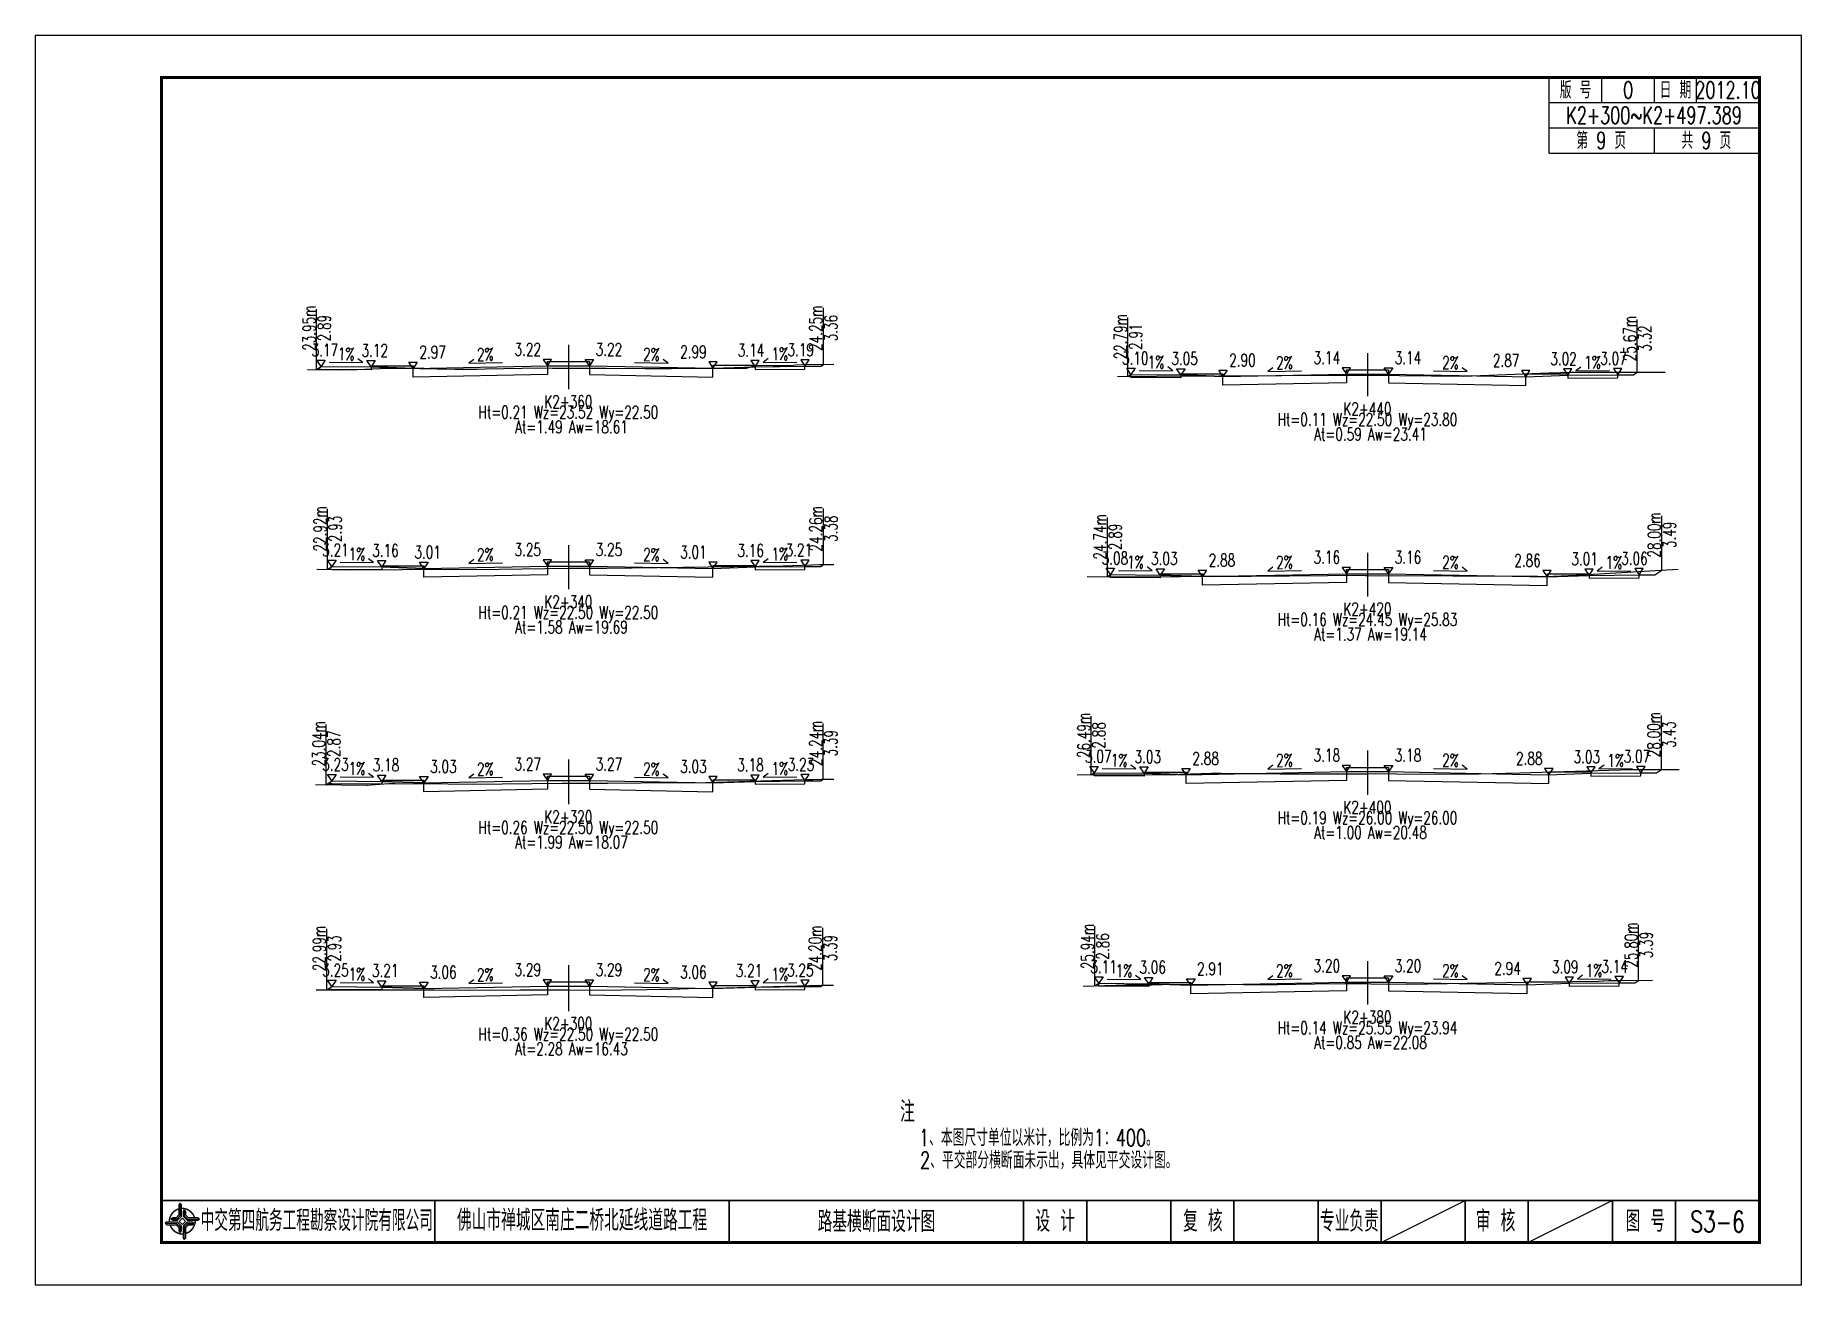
# Model space of a CAD drawing. Header units: inches. Extents: x 421 to 4881, y 2205 to 2769.
# Drawn here: x 4461.1 to 4881.1, y 2205.2 to 2502.2 of the extents above; entities that cross this region are included whole.
import ezdxf
from ezdxf.enums import TextEntityAlignment as Align

# ---------------------------------------------------------------- set-up
doc = ezdxf.new("R2010")
doc.units = ezdxf.units.IN
for name, color, linetype in [('dmx', 2, 'Continuous'), ('fengd', 3, 'Continuous'), ('lc', 3, 'Continuous'), ('shuju', 3, 'Continuous'), ('sjx', 1, 'Continuous'), ('zhix', 4, 'ByLayer'), ('右标高', 3, 'Continuous'), ('右标高1', 3, 'Continuous'), ('图框', 7, 'Continuous'), ('左标高', 3, 'Continuous'), ('左标高1', 3, 'Continuous'), ('附加板块标注A', 3, 'Continuous')]:
    doc.layers.add(name, color=color, linetype=linetype)
doc.styles.get("Standard").update_dxf_attribs({"font": 'simplex1.shx', "width": 0.7, "bigfont": 'hztxt.shx'})

msp = doc.modelspace()

# ---------------------------------------------------------------- texts
at = {"width": 0.7}
for tag, text, p in [('路基横断面设计图', '图 纸 名 称', (4661.09, 2220.15)), ('S3-6', '1S5-13', (4861.09, 2220.15))]:
    msp.add_attdef(tag, text=text, height=5, dxfattribs=at).set_placement(p, align=Align.MIDDLE_CENTER)
at = {"layer": 'shuju', "width": 0.7}
for s, rotation, p in [('23.95m', 90, (4526.2, 2432.55)), ('24.25m', 90, (4646.68, 2432.55)), ('2.89', 90, (4529.8, 2432.55)), ('3.36', 90, (4650.28, 2432.55)), ('22.79m', 90, (4719.13, 2430.52)), ('2.91', 90, (4722.73, 2430.52)), ('25.67m', 90, (4840.21, 2430.08)), ('3.32', 90, (4843.81, 2430.08)), ('1%', 359.4271, (4535.01, 2426.39)), ('2%', 1.1458, (4568.1, 2426.3)), ('2%', 358.8542, (4607.59, 2426.3)), ('1%', 0.5729, (4638.13, 2426.44)), ('1%', 359.4271, (4727.56, 2424.47)), ('2%', 1.1458, (4758.1, 2424.33)), ('2%', 358.8542, (4797.59, 2424.33)), ('1%', 0.5729, (4831.38, 2424.4)), ('22.92m', 90, (4528.8, 2384.83)), ('24.26m', 90, (4646.69, 2384.85)), ('2.93', 90, (4532.4, 2384.83)), ('3.38', 90, (4650.29, 2384.85)), ('24.74m', 90, (4714.25, 2382.93)), ('2.89', 90, (4717.85, 2382.93)), ('28.00m', 90, (4846.05, 2383.4)), ('3.49', 90, (4849.65, 2383.4)), ('1%', 359.4271, (4537.56, 2378.84)), ('2%', 1.1458, (4568.1, 2378.7)), ('2%', 358.8542, (4607.59, 2378.7)), ('1%', 0.5729, (4638.13, 2378.84)), ('1%', 359.4271, (4722.69, 2376.92)), ('2%', 1.1458, (4758.1, 2376.88)), ('2%', 358.8542, (4797.59, 2376.88)), ('1%', 0.5729, (4836.46, 2376.84)), ('26.49m', 90, (4710.38, 2335.74)), ('28.00m', 90, (4845.96, 2335.93)), ('23.04m', 90, (4528.48, 2333.74)), ('2.87', 90, (4532.08, 2333.74)), ('24.24m', 90, (4646.65, 2333.87)), ('3.39', 90, (4650.25, 2333.87)), ('2.88', 90, (4713.98, 2335.74)), ('3.43', 90, (4849.56, 2335.93)), ('1%', 359.4271, (4718.81, 2329.79)), ('2%', 1.1458, (4758.1, 2329.82)), ('2%', 358.8542, (4797.59, 2329.82)), ('1%', 0.5729, (4836.88, 2329.79)), ('1%', 359.4271, (4537.56, 2327.86)), ('2%', 1.1458, (4568.1, 2327.72)), ('2%', 358.8542, (4607.59, 2327.72)), ('1%', 0.5729, (4638.13, 2327.86)), ('22.99m', 90, (4528.62, 2285.08)), ('24.20m', 90, (4646.55, 2285.17)), ('25.94m', 90, (4711.28, 2285.56)), ('25.80m', 90, (4840.53, 2285.91)), ('2.93', 90, (4532.22, 2285.08)), ('3.39', 90, (4650.15, 2285.17)), ('2.86', 90, (4714.88, 2285.56)), ('3.39', 90, (4844.13, 2285.91)), ('1%', 359.4271, (4719.94, 2279.77)), ('2%', 1.1458, (4758.1, 2279.78)), ('2%', 358.8542, (4797.59, 2279.78)), ('1%', 0.5729, (4831.73, 2279.85)), ('1%', 359.4271, (4537.56, 2278.97)), ('2%', 1.1458, (4568.1, 2278.83)), ('2%', 358.8542, (4607.59, 2278.83)), ('1%', 0.5729, (4638.13, 2278.97))]:
    msp.add_text(s, height=3, rotation=rotation, dxfattribs=at).set_placement(p, align=Align.MIDDLE)
for s, p in [('K2+360', (4587.84, 2415.06)), ('Ht=0.21 Wz=23.52 Wy=22.50', (4587.84, 2412.06)), ('Ht=0.11 Wz=22.50 Wy=23.80', (4777.84, 2410.34)), ('K2+440', (4777.84, 2413.34)), (' At=1.49 Aw=18.61', (4587.84, 2409.06)), (' At=0.59 Aw=23.41', (4777.84, 2407.34)), ('K2+340', (4587.84, 2367.47)), ('Ht=0.21 Wz=22.50 Wy=22.50', (4587.84, 2364.47)), ('Ht=0.16 Wz=24.45 Wy=25.83', (4777.84, 2362.77)), ('K2+420', (4777.84, 2365.77)), (' At=1.58 Aw=19.69', (4587.84, 2361.47)), (' At=1.37 Aw=19.14', (4777.84, 2359.77)), ('K2+400', (4777.84, 2318.63)), ('Ht=0.26 Wz=22.50 Wy=22.50', (4587.84, 2313.35)), ('K2+320', (4587.84, 2316.35)), ('Ht=0.19 Wz=26.00 Wy=26.00', (4777.84, 2315.63)), (' At=1.99 Aw=18.07', (4587.84, 2310.35)), (' At=1.00 Aw=20.48', (4777.84, 2312.63)), ('K2+300', (4587.84, 2267.21)), ('K2+380', (4777.84, 2268.72)), ('Ht=0.36 Wz=22.50 Wy=22.50', (4587.84, 2264.21)), ('Ht=0.14 Wz=25.55 Wy=23.94', (4777.84, 2265.72)), (' At=0.85 Aw=22.08', (4777.84, 2262.72)), (' At=2.28 Aw=16.43', (4587.84, 2261.21))]:
    msp.add_text(s, height=3, dxfattribs=at).set_placement(p, align=Align.MIDDLE)
at = {"layer": '右标高', "width": 0.7}
for s, p in [('3.22', (4581.34, 2425.09)), ('3.14', (4771.34, 2423.12)), ('3.25', (4581.34, 2377.49)), ('3.16', (4771.34, 2375.67)), ('3.18', (4771.34, 2328.61)), ('3.27', (4581.34, 2326.51)), ('3.29', (4581.34, 2277.62)), ('3.20', (4771.34, 2278.57))]:
    msp.add_text(s, height=3, dxfattribs=at).set_placement(p, align=Align.BOTTOM_RIGHT)
at = {"layer": '右标高1', "width": 0.7}
for s, p in [('2.97', (4552.42, 2424.46)), ('2.90', (4744.97, 2422.54)), ('3.01', (4551.24, 2376.91)), ('2.88', (4740.09, 2374.98)), ('2.88', (4736.22, 2327.85)), ('3.03', (4554.97, 2325.93)), ('3.06', (4554.97, 2277.04)), ('2.91', (4737.34, 2277.83))]:
    msp.add_text(s, height=3, dxfattribs=at).set_placement(p, align=Align.BOTTOM_LEFT)
at = {"layer": '图框'}
for s, height, width, p in [('版 号', 4, 0.7, (4827.34, 2489.15)), ('0', 4, 0.7, (4839.84, 2489.15)), ('日 期', 4, 0.7, (4851.09, 2489.15)), ('2012.10', 4, 0.7, (4863.59, 2489.15)), ('K2+300~K2+497.389', 4, 0.7, (4846, 2483.15)), ('第 9 页', 4, 0.7, (4833.43, 2477.15)), ('共 9 页', 4, 0.7, (4858.43, 2477.15)), ('中交第四航务工程勘察设计院有限公司', 5, 0.65, (4528.02, 2220.4)), ('佛山市禅城区南庄二桥北延线道路工程', 5, 0.7, (4591.09, 2220.47)), ('设 计', 5, 0.7, (4703.59, 2220.25)), ('复 核', 5, 0.7, (4738.69, 2220.25)), ('专业负责', 5, 0.7, (4773.54, 2220.25)), ('审 核', 5, 0.7, (4808.31, 2220.25)), ('图 号', 5, 0.7, (4843.93, 2220.25))]:
    msp.add_text(s, height=height, dxfattribs=dict(at, width=width)).set_placement(p, align=Align.MIDDLE_CENTER)
at = {"layer": '图框', "width": 0.7}
for s, height, p in [('注', 5, (4666.7, 2243.78)), ('   1、本图尺寸单位以米计，比例为1：400。', 4, (4664.95, 2238.11)), ('   2、平交部分横断面未示出，具体见平交设计图。', 4, (4665.21, 2232.75))]:
    msp.add_text(s, height=height, dxfattribs=at).set_placement(p)
at = {"layer": '左标高', "width": 0.7}
for s, p in [('3.22', (4594.34, 2425.09)), ('3.14', (4784.34, 2423.12)), ('3.25', (4594.34, 2377.49)), ('3.16', (4784.34, 2375.67)), ('3.18', (4784.34, 2328.61)), ('3.27', (4594.34, 2326.51)), ('3.29', (4594.34, 2277.62)), ('3.20', (4784.34, 2278.57))]:
    msp.add_text(s, height=3, dxfattribs=at).set_placement(p, align=Align.BOTTOM_LEFT)
at = {"layer": '左标高1', "width": 0.7}
for s, p in [('2.99', (4620.72, 2424.51)), ('2.87', (4813.97, 2422.47)), ('3.01', (4620.72, 2376.91)), ('2.86', (4819.05, 2374.91)), ('2.88', (4819.47, 2327.85)), ('3.03', (4620.72, 2325.93)), ('3.06', (4620.72, 2277.04)), ('2.94', (4814.32, 2277.92))]:
    msp.add_text(s, height=3, dxfattribs=at).set_placement(p, align=Align.BOTTOM_RIGHT)
at = {"layer": '附加板块标注A', "width": 0.7}
for s, p in [('3.17', (4526.79, 2424.95)), ('3.12', (4538.66, 2424.83)), ('3.10', (4719.47, 2423.03)), ('3.05', (4731.21, 2422.91)), ('3.21', (4529.31, 2377.4)), ('3.16', (4541.19, 2377.28)), ('3.08', (4714.64, 2375.48)), ('3.03', (4726.38, 2375.36)), ('3.07', (4710.69, 2328.35)), ('3.03', (4722.46, 2328.23)), ('3.23', (4529.3, 2326.42)), ('3.18', (4541.32, 2326.3)), ('3.25', (4529.31, 2277.53)), ('3.21', (4541.13, 2277.41)), ('3.11', (4711.94, 2278.33)), ('3.06', (4723.63, 2278.21))]:
    msp.add_text(s, height=3, dxfattribs=at).set_placement(p, align=Align.BOTTOM_LEFT)
for s, p in [('3.14', (4634.43, 2424.88)), ('3.19', (4646.24, 2425)), ('3.02', (4827.61, 2422.85)), ('3.07', (4839.49, 2422.96)), ('3.16', (4634.33, 2377.28)), ('3.21', (4645.79, 2377.4)), ('3.01', (4832.61, 2375.28)), ('3.06', (4844.48, 2375.4)), ('3.03', (4833.15, 2328.23)), ('3.07', (4845.07, 2328.35)), ('3.18', (4634.29, 2326.3)), ('3.23', (4646.31, 2326.42)), ('3.21', (4633.94, 2277.41)), ('3.25', (4646.14, 2277.53)), ('3.09', (4828.01, 2278.29)), ('3.14', (4839.79, 2278.41))]:
    msp.add_text(s, height=3, dxfattribs=at).set_placement(p, align=Align.BOTTOM_RIGHT)

# ---------------------------------------------------------------- blocks, each defined once
blk = doc.blocks.new('tb')
at = {"lineweight": -3}
h = blk.add_hatch(color=256, dxfattribs=at)
h.paths.add_polyline_path([(-1.23, -0.13), (-3.78, -0.14), (-4.14, -0.41), (-1.4, -0.44), (-0.56, -1.24), (-0.54, -2.62), (-0.27, -2.2), (-0.26, -1.06)])
h.paths.add_polyline_path([(0.13, -1.08), (0.14, -3.86), (0.41, -4.26), (0.44, -1.24), (1.25, -0.43), (2.66, -0.43), (2.26, -0.16), (1.07, -0.15)])
h.paths.add_polyline_path([(1.08, 0.3), (3.62, 0.3), (4.02, 0.56), (1.25, 0.57), (0.43, 1.39), (0.43, 2.8), (0.16, 2.41), (0.15, 1.24)])
h.paths.add_polyline_path([(-0.28, 1.21), (-0.28, 3.99), (-0.56, 4.39), (-0.57, 1.41), (-1.38, 0.6), (-2.74, 0.56), (-2.33, 0.3), (-1.2, 0.29)])
for p, q in [((-0.56, 4.39), (-0.57, 1.41)), ((-1.38, 0.6), (-2.74, 0.56)), ((-0.57, 1.41), (-1.38, 0.6)), ((0.43, 2.8), (0.43, 1.39)), ((0.43, 1.39), (1.25, 0.57)), ((1.25, 0.57), (4.02, 0.56)), ((-4.14, -0.41), (-1.4, -0.44)), ((-1.4, -0.44), (-0.56, -1.24)), ((-0.56, -1.24), (-0.54, -2.62)), ((0.41, -4.26), (0.44, -1.24)), ((0.44, -1.24), (1.25, -0.43)), ((1.25, -0.43), (2.66, -0.43))]:
    blk.add_line(p, q, dxfattribs=at)
at = {"lineweight": -3, "flags": 128}
for points in [[(-0.9, 3.99), (-0.9, 1.58), (-1.53, 0.91), (-2.34, 0.91), (-2.74, 0.56), (-2.33, 0.3), (-1.2, 0.29), (-0.28, 1.21), (-0.28, 3.99), (-0.56, 4.39)], [(-0.04, 0.77), (0.68, 0.04), (-0.04, -0.69), (-0.77, 0.05)], [(3.62, 0.92), (1.43, 0.92), (0.77, 1.54), (0.77, 2.38), (0.43, 2.8), (0.16, 2.41), (0.15, 1.24), (1.08, 0.3), (3.62, 0.3), (4.02, 0.56)], [(-3.73, -0.76), (-1.54, -0.76), (-0.89, -1.39), (-0.89, -2.21), (-0.54, -2.62), (-0.27, -2.2), (-0.26, -1.06), (-1.23, -0.13), (-3.78, -0.14), (-4.14, -0.41)], [(0.75, -3.85), (0.75, -1.43), (1.4, -0.78), (2.26, -0.78), (2.66, -0.43), (2.26, -0.16), (1.07, -0.15), (0.13, -1.08), (0.14, -3.86), (0.41, -4.26)]]:
    blk.add_lwpolyline(points, close=True, dxfattribs=at)
at = {"lineweight": -3, "const_width": 0.35, "flags": 128}
for points in [[(-0.9, 3.02, 0.324167), (-3.16, -0.14)], [(2.88, 0.92, 0.324403), (-0.24, 3.15)], [(0.75, -2.86, 0.325418), (3.02, 0.26)], [(-2.98, -0.76, 0.322976), (0.14, -2.98)]]:
    blk.add_lwpolyline(points, format="xyb", dxfattribs=at)
blk = doc.blocks.new('123')
blk.add_lwpolyline([(162.39, 2636.47), (162.39, 2933.47), (-257.61, 2933.47), (-257.61, 2636.47)], close=True)

# ---------------------------------------------------------------- linework, layer by layer
at = {"layer": 'dmx'}
for points in [[(4525.84, 2422.74), (4534.02, 2422.66), (4537.53, 2422.69), (4543.13, 2422.95), (4548.35, 2423.01), (4560.84, 2422.8), (4566.13, 2422.8), (4568.03, 2422.84), (4581.31, 2423.09), (4584.04, 2423.07), (4587.84, 2423.06), (4587.84, 2423.06), (4596.82, 2423.03), (4606.07, 2422.99), (4612.38, 2422.99), (4621.71, 2423.04), (4622.87, 2423.07), (4629.85, 2423.03), (4630.1, 2423), (4630.19, 2423.02), (4632.47, 2423.77), (4636.53, 2423.65), (4640.8, 2423.69), (4641.84, 2423.86), (4643.5, 2423.88), (4650.98, 2423.95)], [(4718.38, 2421.02), (4727.69, 2421.13), (4772.4, 2421.38), (4772.91, 2421.38), (4772.98, 2421.38), (4773.11, 2421.38), (4777.84, 2421.34), (4777.84, 2421.34), (4800.67, 2421.13), (4821, 2421.89), (4826.34, 2422.07), (4826.75, 2422.07), (4848.62, 2422.08)], [(4528.05, 2375.23), (4531.7, 2375.19), (4536.04, 2375.07), (4548.24, 2375.18), (4571.38, 2375.28), (4587.84, 2375.47), (4587.84, 2375.47), (4589.89, 2375.49), (4597, 2375.46), (4633.09, 2375.99), (4638.82, 2376.04), (4645.75, 2376.28), (4647.54, 2376.32), (4650.99, 2376.36)], [(4711.2, 2373.52), (4730.89, 2373.44), (4736.09, 2373.56), (4741.07, 2373.49), (4750.2, 2373.59), (4768.32, 2373.77), (4772.8, 2373.86), (4777.3, 2373.78), (4777.84, 2373.77), (4777.84, 2373.77), (4818.38, 2373.56), (4820.28, 2373.54), (4827.5, 2373.86), (4851.74, 2375.24)], [(4708.81, 2326.36), (4729.71, 2326.4), (4732.4, 2326.42), (4733.19, 2326.5), (4740.75, 2326.78), (4741.94, 2326.79), (4742.99, 2326.79), (4757.09, 2326.57), (4775.06, 2326.59), (4777.84, 2326.63), (4777.84, 2326.63), (4779.75, 2326.66), (4784.75, 2326.6), (4796.34, 2326.53), (4804.3, 2326.59), (4814.06, 2326.85), (4840.51, 2327.6), (4851.95, 2327.64)], [(4527.73, 2324.04), (4539.88, 2323.91), (4539.99, 2323.91), (4540.08, 2323.92), (4540.83, 2323.97), (4545.15, 2324.31), (4546.54, 2324.3), (4559.17, 2324.23), (4565, 2324.17), (4586.37, 2324.34), (4587.84, 2324.35), (4587.84, 2324.35), (4595.17, 2324.41), (4597.24, 2324.4), (4605.05, 2324.46), (4620.46, 2324.51), (4644.11, 2325.21), (4646.07, 2325.28), (4648.06, 2325.32), (4650.95, 2325.35)], [(4710.25, 2276.12), (4720.54, 2276.42), (4726.68, 2276.42), (4731.45, 2276.56), (4748.38, 2276.49), (4756.57, 2276.49), (4765.33, 2276.67), (4772.55, 2276.75), (4774.92, 2276.73), (4777.84, 2276.72), (4777.84, 2276.72), (4778.61, 2276.71), (4787.48, 2276.63), (4820.24, 2277.18), (4832.81, 2277.27), (4833.7, 2277.35), (4833.99, 2277.42), (4835.13, 2277.44), (4837.48, 2277.46), (4837.97, 2277.47), (4845.6, 2277.52)], [(4527.87, 2275.23), (4529.79, 2275.21), (4530.88, 2275.22), (4531.38, 2275.23), (4555.94, 2275.28), (4564.4, 2275.18), (4576.49, 2275.21), (4582.96, 2275.22), (4587.84, 2275.21), (4587.84, 2275.21), (4594.75, 2275.2), (4612.37, 2275.43), (4614.33, 2275.45), (4616.37, 2275.53), (4622.32, 2275.67), (4647.99, 2276.36), (4648.61, 2276.37), (4650.37, 2276.38), (4650.85, 2276.39)]]:
    msp.add_lwpolyline(points, dxfattribs=at)
at = {"layer": 'fengd'}
for points in [[(4540.92, 2423.33), (4540.92, 2423.58), (4550.92, 2423.58), (4550.92, 2422.96)], [(4582.84, 2423.59), (4582.84, 2424.59), (4587.84, 2424.59), (4587.84, 2424.59), (4592.84, 2424.59), (4592.84, 2423.59)], [(4632.22, 2423.38), (4632.22, 2423.63), (4622.22, 2423.63), (4622.22, 2423.01)], [(4733.47, 2421.41), (4733.47, 2421.66), (4743.47, 2421.66), (4743.47, 2421.04)], [(4772.84, 2421.62), (4772.84, 2422.62), (4777.84, 2422.62), (4777.84, 2422.62), (4782.84, 2422.62), (4782.84, 2421.62)], [(4825.47, 2421.35), (4825.47, 2421.6), (4815.47, 2421.6), (4815.47, 2420.97)], [(4543.47, 2375.78), (4543.47, 2376.03), (4553.47, 2376.03), (4553.47, 2375.41)], [(4582.84, 2375.99), (4582.84, 2376.99), (4587.84, 2376.99), (4587.84, 2376.99), (4592.84, 2376.99), (4592.84, 2375.99)], [(4632.22, 2375.78), (4632.22, 2376.03), (4622.22, 2376.03), (4622.22, 2375.41)], [(4728.59, 2373.86), (4728.59, 2374.11), (4738.59, 2374.11), (4738.59, 2373.48)], [(4772.84, 2374.17), (4772.84, 2375.17), (4777.84, 2375.17), (4777.84, 2375.17), (4782.84, 2375.17), (4782.84, 2374.17)], [(4830.55, 2373.78), (4830.55, 2374.03), (4820.55, 2374.03), (4820.55, 2373.41)], [(4724.72, 2326.73), (4724.72, 2326.98), (4734.72, 2326.98), (4734.72, 2326.35)], [(4772.84, 2327.11), (4772.84, 2328.11), (4777.84, 2328.11), (4777.84, 2328.11), (4782.84, 2328.11), (4782.84, 2327.11)], [(4830.97, 2326.73), (4830.97, 2326.98), (4820.97, 2326.98), (4820.97, 2326.35)], [(4543.47, 2324.8), (4543.47, 2325.05), (4553.47, 2325.05), (4553.47, 2324.43)], [(4582.84, 2325.01), (4582.84, 2326.01), (4587.84, 2326.01), (4587.84, 2326.01), (4592.84, 2326.01), (4592.84, 2325.01)], [(4632.22, 2324.8), (4632.22, 2325.05), (4622.22, 2325.05), (4622.22, 2324.43)], [(4582.84, 2276.12), (4582.84, 2277.12), (4587.84, 2277.12), (4587.84, 2277.12), (4592.84, 2277.12), (4592.84, 2276.12)], [(4725.84, 2276.71), (4725.84, 2276.96), (4735.84, 2276.96), (4735.84, 2276.33)], [(4772.84, 2277.07), (4772.84, 2278.07), (4777.84, 2278.07), (4777.84, 2278.07), (4782.84, 2278.07), (4782.84, 2277.07)], [(4825.82, 2276.79), (4825.82, 2277.04), (4815.82, 2277.04), (4815.82, 2276.42)], [(4543.47, 2275.91), (4543.47, 2276.16), (4553.47, 2276.16), (4553.47, 2275.54)], [(4632.22, 2275.91), (4632.22, 2276.16), (4622.22, 2276.16), (4622.22, 2275.54)]]:
    msp.add_lwpolyline(points, dxfattribs=at)
at = {"layer": 'lc'}
for points in [[(4582.84, 2423.59), (4582.84, 2421.52), (4550.92, 2420.88)], [(4592.84, 2423.59), (4592.84, 2421.52), (4622.22, 2420.93), (4622.22, 2423.01), (4632.22, 2423.38), (4632.22, 2422.68), (4644.09, 2422.8), (4644.09, 2423.5)], [(4550.92, 2420.88), (4550.92, 2422.96), (4540.92, 2423.33), (4540.92, 2422.63), (4529.04, 2422.75), (4528.01, 2422.76)], [(4772.84, 2421.62), (4772.84, 2419.55), (4743.47, 2418.96), (4743.47, 2421.04), (4733.47, 2421.41), (4733.47, 2420.71), (4721.59, 2420.83), (4721.59, 2421.53)], [(4782.84, 2421.62), (4782.84, 2419.55), (4815.47, 2418.9)], [(4815.47, 2418.9), (4815.47, 2420.97), (4825.47, 2421.35), (4825.47, 2420.65), (4837.34, 2420.76), (4837.34, 2421.46)], [(4582.84, 2375.99), (4582.84, 2373.92), (4553.47, 2373.33), (4553.47, 2375.41), (4543.47, 2375.78), (4543.47, 2375.08), (4531.59, 2375.2), (4530.56, 2375.21)], [(4592.84, 2375.99), (4592.84, 2373.92), (4622.22, 2373.33), (4622.22, 2375.41), (4632.22, 2375.78), (4632.22, 2375.08), (4644.09, 2375.2), (4644.09, 2375.9)], [(4738.59, 2371.41), (4738.59, 2373.48), (4728.59, 2373.86), (4728.59, 2373.16), (4716.72, 2373.28), (4716.72, 2373.98)], [(4772.84, 2374.17), (4772.84, 2372.09), (4738.59, 2371.41)], [(4782.84, 2374.17), (4782.84, 2372.09), (4820.54, 2371.34)], [(4820.55, 2371.33), (4820.55, 2373.41), (4830.55, 2373.78), (4830.55, 2373.08), (4842.42, 2373.2), (4842.42, 2373.9)], [(4734.72, 2324.28), (4734.72, 2326.35), (4724.72, 2326.73), (4724.72, 2326.03), (4712.84, 2326.15), (4712.84, 2326.85)], [(4772.84, 2327.11), (4772.84, 2325.04), (4734.72, 2324.28)], [(4782.84, 2327.11), (4782.84, 2325.04), (4820.97, 2324.28)], [(4820.97, 2324.28), (4820.97, 2326.35), (4830.97, 2326.73), (4830.97, 2326.03), (4842.84, 2326.15), (4842.84, 2326.85)], [(4582.84, 2325.01), (4582.84, 2322.94), (4553.47, 2322.35), (4553.47, 2324.43), (4543.47, 2324.8), (4543.47, 2324.1), (4531.59, 2324.22), (4530.56, 2324.23)], [(4592.84, 2325.01), (4592.84, 2322.94), (4622.22, 2322.35), (4622.22, 2324.43), (4632.22, 2324.8), (4632.22, 2324.1), (4644.09, 2324.22), (4644.09, 2324.92)], [(4735.84, 2274.26), (4735.84, 2276.33), (4725.84, 2276.71), (4725.84, 2276.01), (4713.97, 2276.13), (4713.97, 2276.83)], [(4772.84, 2277.07), (4772.84, 2275), (4735.84, 2274.26)], [(4782.84, 2277.07), (4782.84, 2275), (4815.82, 2274.34)], [(4815.82, 2274.34), (4815.82, 2276.42), (4825.82, 2276.79), (4825.82, 2276.09), (4837.69, 2276.21), (4837.69, 2276.91)], [(4582.84, 2276.12), (4582.84, 2274.05), (4553.47, 2273.46), (4553.47, 2275.54), (4543.47, 2275.91), (4543.47, 2275.21), (4531.59, 2275.33), (4530.56, 2275.34)], [(4592.84, 2276.12), (4592.84, 2274.05), (4622.22, 2273.46), (4622.22, 2275.54), (4632.22, 2275.91), (4632.22, 2275.21), (4644.09, 2275.33), (4644.09, 2276.03)]]:
    msp.add_lwpolyline(points, dxfattribs=at)
at = {"layer": 'shuju'}
for p, q in [((4527.95, 2422.72), (4527.95, 2437.03)), ((4648.48, 2423.92), (4648.48, 2437.34)), ((4720.88, 2421.05), (4720.88, 2435.07)), ((4842.01, 2422.08), (4842.01, 2434.58)), ((4530.55, 2375.2), (4530.55, 2389.6)), ((4648.49, 2376.33), (4648.49, 2389.69)), ((4716, 2373.5), (4716, 2387.51)), ((4847.85, 2375.02), (4847.85, 2387.91)), ((4712.13, 2326.37), (4712.13, 2340.27)), ((4847.76, 2327.63), (4847.76, 2340.44)), ((4530.23, 2324.01), (4530.23, 2338.31)), ((4648.45, 2325.33), (4648.45, 2338.55)), ((4530.37, 2275.22), (4530.37, 2289.72)), ((4648.35, 2276.36), (4648.35, 2289.97)), ((4713.03, 2276.2), (4713.03, 2290.34)), ((4842.33, 2277.5), (4842.33, 2290.7))]:
    msp.add_line(p, q, dxfattribs=at)
for points in [[(4530.99, 2424.43), (4538.99, 2424.35), (4537.79, 2425.24)], [(4565.33, 2425.13), (4564.14, 2424.22), (4572.14, 2424.38)], [(4603.55, 2424.38), (4611.55, 2424.22), (4610.36, 2425.13)], [(4635.35, 2425.29), (4634.15, 2424.4), (4642.15, 2424.48)], [(4723.54, 2422.51), (4731.54, 2422.43), (4730.34, 2423.32)], [(4755.33, 2423.15), (4754.14, 2422.25), (4762.14, 2422.41)], [(4793.55, 2422.41), (4801.55, 2422.25), (4800.36, 2423.15)], [(4828.6, 2423.26), (4827.4, 2422.36), (4835.4, 2422.44)], [(4533.54, 2376.88), (4541.54, 2376.8), (4540.34, 2377.69)], [(4565.33, 2377.52), (4564.14, 2376.62), (4572.14, 2376.78)], [(4603.55, 2376.78), (4611.55, 2376.62), (4610.36, 2377.52)], [(4635.35, 2377.69), (4634.15, 2376.8), (4642.15, 2376.88)], [(4718.67, 2374.96), (4726.67, 2374.88), (4725.46, 2375.77)], [(4755.33, 2375.7), (4754.14, 2374.8), (4762.14, 2374.96)], [(4793.55, 2374.96), (4801.55, 2374.8), (4800.36, 2375.7)], [(4833.68, 2375.7), (4832.48, 2374.8), (4840.48, 2374.88)], [(4714.79, 2327.83), (4722.79, 2327.75), (4721.59, 2328.64)], [(4755.33, 2328.65), (4754.14, 2327.74), (4762.14, 2327.9)], [(4793.55, 2327.9), (4801.55, 2327.74), (4800.36, 2328.65)], [(4834.1, 2328.64), (4832.9, 2327.75), (4840.9, 2327.83)], [(4533.54, 2325.9), (4541.54, 2325.82), (4540.34, 2326.71)], [(4565.33, 2326.55), (4564.14, 2325.64), (4572.14, 2325.8)], [(4603.55, 2325.8), (4611.55, 2325.64), (4610.36, 2326.55)], [(4635.35, 2326.71), (4634.15, 2325.82), (4642.15, 2325.9)], [(4533.54, 2277.01), (4541.54, 2276.93), (4540.34, 2277.82)], [(4565.33, 2277.66), (4564.14, 2276.75), (4572.14, 2276.91)], [(4603.55, 2276.91), (4611.55, 2276.75), (4610.36, 2277.66)], [(4635.35, 2277.82), (4634.15, 2276.93), (4642.15, 2277.01)], [(4715.92, 2277.81), (4723.92, 2277.73), (4722.71, 2278.62)], [(4755.33, 2278.61), (4754.14, 2277.7), (4762.14, 2277.86)], [(4793.55, 2277.86), (4801.55, 2277.7), (4800.36, 2278.61)], [(4828.95, 2278.7), (4827.75, 2277.81), (4835.75, 2277.89)]]:
    msp.add_lwpolyline(points, dxfattribs=at)
at = {"layer": 'sjx'}
for points in [[(4527.95, 2422.72), (4529.04, 2423.45), (4529.04, 2423.45), (4540.92, 2423.33), (4550.92, 2422.96), (4550.92, 2422.96), (4550.92, 2422.96)], [(4553.47, 2423.01), (4553.47, 2423.01), (4550.92, 2422.96), (4582.84, 2423.59), (4587.84, 2423.59), (4592.84, 2423.59), (4622.22, 2423.01), (4622.22, 2423.01), (4622.22, 2423.01), (4632.22, 2423.38), (4644.09, 2423.5), (4644.09, 2423.5), (4647.84, 2423.5), (4648.48, 2423.92)], [(4720.88, 2421.05), (4721.59, 2421.53), (4721.59, 2421.53), (4733.47, 2421.41), (4743.47, 2421.04), (4743.47, 2421.04), (4743.47, 2421.04), (4772.84, 2421.62), (4777.84, 2421.62), (4782.84, 2421.62), (4812.22, 2421.04), (4812.22, 2421.04), (4815.47, 2420.97)], [(4815.47, 2420.97), (4815.47, 2420.97), (4815.47, 2420.97), (4825.47, 2421.35), (4837.34, 2421.46), (4837.34, 2421.46), (4841.09, 2421.46), (4842.01, 2422.08)], [(4530.55, 2375.2), (4531.59, 2375.9), (4531.59, 2375.9), (4543.47, 2375.78), (4553.47, 2375.41), (4553.47, 2375.41), (4553.47, 2375.41), (4582.84, 2375.99), (4587.84, 2375.99), (4592.84, 2375.99), (4622.22, 2375.41), (4622.22, 2375.41), (4622.22, 2375.41), (4632.22, 2375.78), (4644.09, 2375.9), (4644.09, 2375.9), (4647.84, 2375.9), (4648.49, 2376.33)], [(4716, 2373.5), (4716.72, 2373.98), (4716.72, 2373.98), (4728.59, 2373.86), (4738.59, 2373.48), (4738.59, 2373.48), (4738.59, 2373.48)], [(4743.47, 2373.58), (4743.47, 2373.58), (4738.59, 2373.48), (4772.84, 2374.17), (4777.84, 2374.17), (4782.84, 2374.17), (4812.22, 2373.58), (4812.22, 2373.58), (4820.54, 2373.42)], [(4820.55, 2373.41), (4820.55, 2373.41), (4820.55, 2373.41), (4830.55, 2373.78), (4842.42, 2373.9), (4842.42, 2373.9), (4846.17, 2373.9), (4847.85, 2375.02)], [(4712.13, 2326.37), (4712.84, 2326.85), (4712.84, 2326.85), (4724.72, 2326.73), (4734.72, 2326.35), (4734.72, 2326.35), (4734.72, 2326.35)], [(4743.47, 2326.53), (4743.47, 2326.53), (4734.72, 2326.35), (4772.84, 2327.11), (4777.84, 2327.11), (4782.84, 2327.11), (4812.22, 2326.53), (4812.22, 2326.53), (4820.97, 2326.35)], [(4820.97, 2326.35), (4820.97, 2326.35), (4820.97, 2326.35), (4830.97, 2326.73), (4842.84, 2326.85), (4842.84, 2326.85), (4846.59, 2326.85), (4847.76, 2327.63)], [(4530.23, 2324.01), (4531.59, 2324.92), (4531.59, 2324.92), (4543.47, 2324.8), (4553.47, 2324.43), (4553.47, 2324.43), (4553.47, 2324.43), (4582.84, 2325.01), (4587.84, 2325.01), (4592.84, 2325.01), (4622.22, 2324.43), (4622.22, 2324.43), (4622.22, 2324.43), (4632.22, 2324.8), (4644.09, 2324.92), (4644.09, 2324.92), (4647.84, 2324.92), (4648.45, 2325.33)], [(4713.03, 2276.2), (4713.97, 2276.83), (4713.97, 2276.83), (4725.84, 2276.71), (4735.84, 2276.33), (4735.84, 2276.33), (4735.84, 2276.33)], [(4743.47, 2276.49), (4743.47, 2276.49), (4735.84, 2276.33), (4772.84, 2277.07), (4777.84, 2277.07), (4782.84, 2277.07), (4812.22, 2276.49), (4812.22, 2276.49), (4815.82, 2276.42)], [(4815.82, 2276.42), (4815.82, 2276.42), (4815.82, 2276.42), (4825.82, 2276.79), (4837.69, 2276.91), (4837.69, 2276.91), (4841.44, 2276.91), (4842.33, 2277.5)], [(4530.37, 2275.22), (4531.59, 2276.03), (4531.59, 2276.03), (4543.47, 2275.91), (4553.47, 2275.54), (4553.47, 2275.54), (4553.47, 2275.54), (4582.84, 2276.12), (4587.84, 2276.12), (4592.84, 2276.12), (4622.22, 2275.54), (4622.22, 2275.54), (4622.22, 2275.54), (4632.22, 2275.91), (4644.09, 2276.03), (4644.09, 2276.03), (4647.84, 2276.03), (4648.35, 2276.36)]]:
    msp.add_lwpolyline(points, dxfattribs=at)
at = {"layer": 'zhix'}
for p, q in [((4587.84, 2428.59), (4587.84, 2418.06)), ((4777.84, 2426.62), (4777.84, 2416.34)), ((4587.84, 2380.99), (4587.84, 2370.47)), ((4777.84, 2379.17), (4777.84, 2368.77)), ((4777.84, 2332.11), (4777.84, 2321.63)), ((4587.84, 2330.01), (4587.84, 2319.35)), ((4587.84, 2281.12), (4587.84, 2270.21)), ((4777.84, 2282.07), (4777.84, 2271.72))]:
    msp.add_line(p, q, dxfattribs=at)
at = {"layer": '右标高'}
for points in [[(4583.84, 2425.09), (4581.84, 2425.09), (4582.84, 2423.59)], [(4773.84, 2423.12), (4771.84, 2423.12), (4772.84, 2421.62)], [(4583.84, 2377.49), (4581.84, 2377.49), (4582.84, 2375.99)], [(4773.84, 2375.67), (4771.84, 2375.67), (4772.84, 2374.17)], [(4773.84, 2328.61), (4771.84, 2328.61), (4772.84, 2327.11)], [(4583.84, 2326.51), (4581.84, 2326.51), (4582.84, 2325.01)], [(4583.84, 2277.62), (4581.84, 2277.62), (4582.84, 2276.12)], [(4773.84, 2278.57), (4771.84, 2278.57), (4772.84, 2277.07)]]:
    msp.add_lwpolyline(points, close=True, dxfattribs=at)
at = {"layer": '右标高1'}
for points in [[(4549.92, 2424.46), (4551.92, 2424.46), (4550.92, 2422.96)], [(4742.47, 2422.54), (4744.47, 2422.54), (4743.47, 2421.04)], [(4552.47, 2376.91), (4554.47, 2376.91), (4553.47, 2375.41)], [(4737.59, 2374.98), (4739.59, 2374.98), (4738.59, 2373.48)], [(4733.72, 2327.85), (4735.72, 2327.85), (4734.72, 2326.35)], [(4552.47, 2325.93), (4554.47, 2325.93), (4553.47, 2324.43)], [(4552.47, 2277.04), (4554.47, 2277.04), (4553.47, 2275.54)], [(4734.84, 2277.83), (4736.84, 2277.83), (4735.84, 2276.33)]]:
    msp.add_lwpolyline(points, close=True, dxfattribs=at)
at = {"layer": '图框'}
for p, q in [((4821.09, 2474.15), (4821.09, 2492.15)), ((4833.59, 2486.15), (4833.59, 2492.15)), ((4846.09, 2486.15), (4846.09, 2492.15)), ((4856.09, 2486.15), (4856.09, 2492.15)), ((4821.09, 2486.15), (4871.09, 2486.15)), ((4821.09, 2480.15), (4871.09, 2480.15)), ((4846.09, 2474.15), (4846.09, 2480.15)), ((4821.09, 2474.15), (4871.09, 2474.15)), ((4781.09, 2215.15), (4801.09, 2225.15)), ((4836.09, 2225.15), (4816.09, 2215.15))]:
    msp.add_line(p, q, dxfattribs=at)
for points, const_width in [([(4871.09, 2492.15), (4491.09, 2492.15), (4491.09, 2215.15), (4871.09, 2215.15), (4871.09, 2492.15)], 0.7), ([(4491.09, 2225.15), (4871.09, 2225.15)], 0.4), ([(4556.09, 2225.15), (4556.09, 2215.15)], 0.4), ([(4626.09, 2215.15), (4626.09, 2225.15)], 0.4), ([(4696.09, 2215.15), (4696.09, 2225.15)], 0.4), ([(4711.09, 2215.15), (4711.09, 2225.15)], 0.4), ([(4731.09, 2215.15), (4731.09, 2225.15)], 0.4), ([(4746.09, 2215.15), (4746.09, 2225.15)], 0.4), ([(4766.09, 2215.15), (4766.09, 2225.15)], 0.4), ([(4766.09, 2215.15), (4766.09, 2225.15)], 0.4), ([(4781.09, 2215.15), (4781.09, 2225.15)], 0.4), ([(4801.09, 2215.15), (4801.09, 2225.15)], 0.4), ([(4816.09, 2215.15), (4816.09, 2225.15)], 0.4), ([(4836.09, 2215.15), (4836.09, 2225.15)], 0.4), ([(4851.09, 2215.15), (4851.09, 2225.15)], 0.4)]:
    msp.add_lwpolyline(points, dxfattribs=dict(at, const_width=const_width))
at = {"layer": '左标高'}
for points in [[(4591.84, 2425.09), (4593.84, 2425.09), (4592.84, 2423.59)], [(4781.84, 2423.12), (4783.84, 2423.12), (4782.84, 2421.62)], [(4591.84, 2377.49), (4593.84, 2377.49), (4592.84, 2375.99)], [(4781.84, 2375.67), (4783.84, 2375.67), (4782.84, 2374.17)], [(4781.84, 2328.61), (4783.84, 2328.61), (4782.84, 2327.11)], [(4591.84, 2326.51), (4593.84, 2326.51), (4592.84, 2325.01)], [(4591.84, 2277.62), (4593.84, 2277.62), (4592.84, 2276.12)], [(4781.84, 2278.57), (4783.84, 2278.57), (4782.84, 2277.07)]]:
    msp.add_lwpolyline(points, close=True, dxfattribs=at)
at = {"layer": '左标高1'}
for points in [[(4623.22, 2424.51), (4621.22, 2424.51), (4622.22, 2423.01)], [(4816.47, 2422.47), (4814.47, 2422.47), (4815.47, 2420.97)], [(4623.22, 2376.91), (4621.22, 2376.91), (4622.22, 2375.41)], [(4821.55, 2374.91), (4819.55, 2374.91), (4820.55, 2373.41)], [(4821.97, 2327.85), (4819.97, 2327.85), (4820.97, 2326.35)], [(4623.22, 2325.93), (4621.22, 2325.93), (4622.22, 2324.43)], [(4623.22, 2277.04), (4621.22, 2277.04), (4622.22, 2275.54)], [(4816.82, 2277.92), (4814.82, 2277.92), (4815.82, 2276.42)]]:
    msp.add_lwpolyline(points, close=True, dxfattribs=at)
at = {"layer": '附加板块标注A'}
for points in [[(4528.04, 2424.95), (4530.04, 2424.95), (4529.04, 2423.45)], [(4539.92, 2424.83), (4541.92, 2424.83), (4540.92, 2423.33)], [(4633.22, 2424.88), (4631.22, 2424.88), (4632.22, 2423.38)], [(4645.09, 2425), (4643.09, 2425), (4644.09, 2423.5)], [(4720.59, 2423.03), (4722.59, 2423.03), (4721.59, 2421.53)], [(4732.47, 2422.91), (4734.47, 2422.91), (4733.47, 2421.41)], [(4826.47, 2422.85), (4824.47, 2422.85), (4825.47, 2421.35)], [(4838.34, 2422.96), (4836.34, 2422.96), (4837.34, 2421.46)], [(4530.59, 2377.4), (4532.59, 2377.4), (4531.59, 2375.9)], [(4542.47, 2377.28), (4544.47, 2377.28), (4543.47, 2375.78)], [(4633.22, 2377.28), (4631.22, 2377.28), (4632.22, 2375.78)], [(4645.09, 2377.4), (4643.09, 2377.4), (4644.09, 2375.9)], [(4715.72, 2375.48), (4717.72, 2375.48), (4716.72, 2373.98)], [(4727.59, 2375.36), (4729.59, 2375.36), (4728.59, 2373.86)], [(4831.55, 2375.28), (4829.55, 2375.28), (4830.55, 2373.78)], [(4843.42, 2375.4), (4841.42, 2375.4), (4842.42, 2373.9)], [(4711.84, 2328.35), (4713.84, 2328.35), (4712.84, 2326.85)], [(4723.72, 2328.23), (4725.72, 2328.23), (4724.72, 2326.73)], [(4831.97, 2328.23), (4829.97, 2328.23), (4830.97, 2326.73)], [(4843.84, 2328.35), (4841.84, 2328.35), (4842.84, 2326.85)], [(4530.59, 2326.42), (4532.59, 2326.42), (4531.59, 2324.92)], [(4542.47, 2326.3), (4544.47, 2326.3), (4543.47, 2324.8)], [(4633.22, 2326.3), (4631.22, 2326.3), (4632.22, 2324.8)], [(4645.09, 2326.42), (4643.09, 2326.42), (4644.09, 2324.92)], [(4530.59, 2277.53), (4532.59, 2277.53), (4531.59, 2276.03)], [(4542.47, 2277.41), (4544.47, 2277.41), (4543.47, 2275.91)], [(4633.22, 2277.41), (4631.22, 2277.41), (4632.22, 2275.91)], [(4645.09, 2277.53), (4643.09, 2277.53), (4644.09, 2276.03)], [(4712.97, 2278.33), (4714.97, 2278.33), (4713.97, 2276.83)], [(4724.84, 2278.21), (4726.84, 2278.21), (4725.84, 2276.71)], [(4826.82, 2278.29), (4824.82, 2278.29), (4825.82, 2276.79)], [(4838.69, 2278.41), (4836.69, 2278.41), (4837.69, 2276.91)]]:
    msp.add_lwpolyline(points, close=True, dxfattribs=at)

# ---------------------------------------------------------------- block references
msp.add_blockref('123', (4718.7, -431.32))
at = {"layer": '图框', "lineweight": -3}
msp.add_blockref('tb', (4496.09, 2220.16), dxfattribs=at)

msp.set_redraw_order([(e.dxf.handle, doc.entitydb.next_handle()) for e in msp.query("TEXT MTEXT ATTDEF DIMENSION ARC_DIMENSION")])  # texts and dimensions are drawn at this point

doc.saveas('drawing.dxf')
